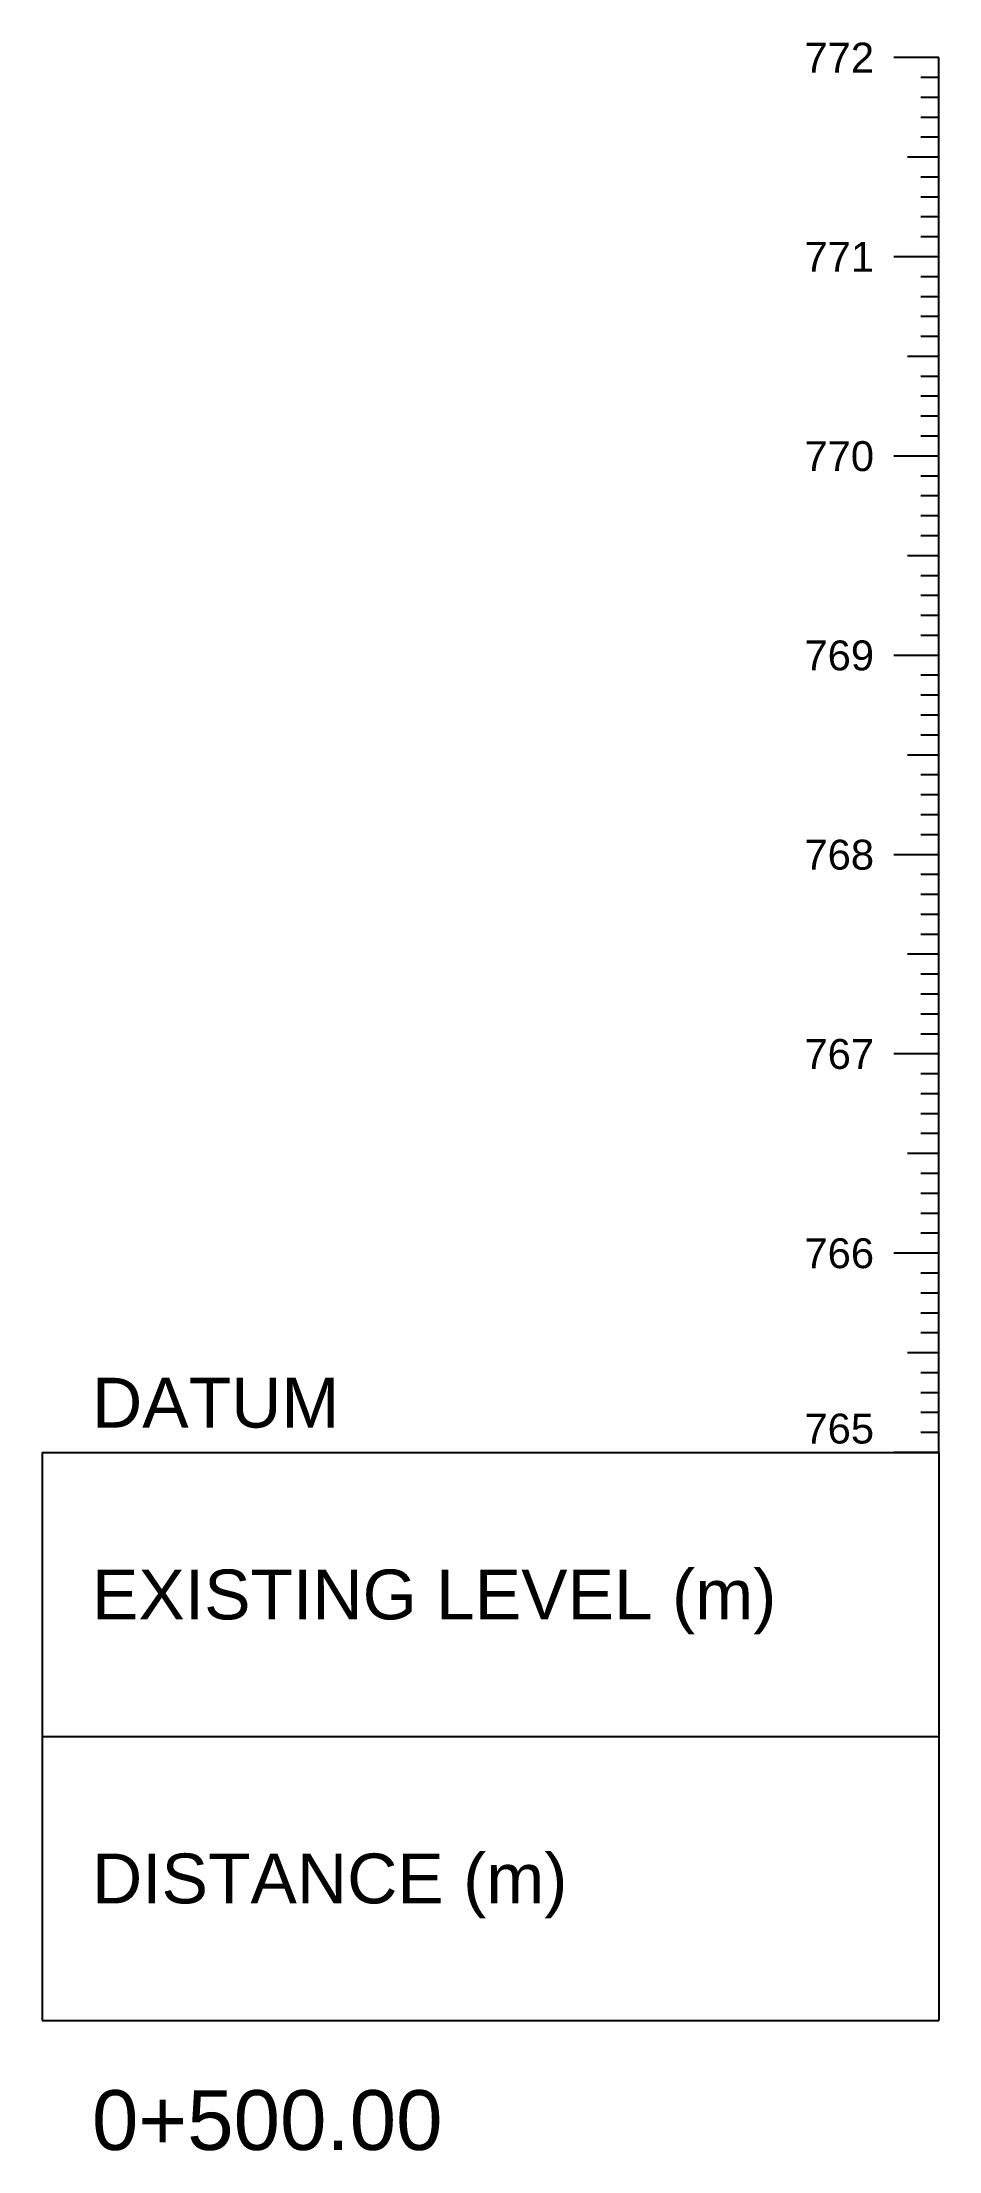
# Model space of a CAD drawing. Header units: millimetres. Extents: x 505 to 14020, y 627 to 6964.
# Drawn here: x 8548.6 to 8593.6, y 5775.3 to 5881.1 of the extents above; entities that cross this region are included whole.
import ezdxf
from ezdxf.enums import TextEntityAlignment as Align

# ---------------------------------------------------------------- set-up
doc = ezdxf.new("R2010")
doc.units = ezdxf.units.MM
doc.layers.add('CS_Drawing', color=7, linetype='Continuous')
doc.styles.get("Standard").update_dxf_attribs({"font": 'arial.ttf'})

msp = doc.modelspace()

# ---------------------------------------------------------------- texts
at = {"layer": 'CS_Drawing'}
for s, p in [('772', (8590.312, 5880.36)), ('771', (8590.312, 5870.36)), ('770', (8590.312, 5860.36)), ('769', (8590.312, 5850.36)), ('768', (8590.312, 5840.36)), ('767', (8590.312, 5830.36)), ('766', (8590.312, 5820.36))]:
    msp.add_text(s, height=1.5, dxfattribs=at).set_placement(p, align=Align.MIDDLE_RIGHT)
for s, height, p in [('DATUM', 2.5, (8551.062, 5812.86)), ('EXISTING LEVEL (m)', 2.5, (8551.062, 5803.235)), ('DISTANCE (m)', 2.5, (8551.062, 5788.985)), ('0+500.00', 3, (8551.062, 5776.86))]:
    msp.add_text(s, height=height, dxfattribs=at).set_placement(p, align=Align.MIDDLE_LEFT)
msp.add_text('765', height=1.5, dxfattribs=at).set_placement((8590.312, 5810.81), align=Align.RIGHT)

# ---------------------------------------------------------------- linework, layer by layer
at = {"layer": 'CS_Drawing'}
for p, q in [((8593.562, 5880.36), (8591.312, 5880.36)), ((8593.562, 5880.36), (8591.987, 5880.36)), ((8593.562, 5880.36), (8592.662, 5880.36)), ((8593.562, 5810.36), (8593.562, 5880.36)), ((8593.562, 5879.36), (8592.662, 5879.36)), ((8593.562, 5878.36), (8592.662, 5878.36)), ((8593.562, 5877.36), (8592.662, 5877.36)), ((8593.562, 5876.36), (8592.662, 5876.36)), ((8593.562, 5875.36), (8591.987, 5875.36)), ((8593.562, 5875.36), (8592.662, 5875.36)), ((8593.562, 5874.36), (8592.662, 5874.36)), ((8593.562, 5873.36), (8592.662, 5873.36)), ((8593.562, 5872.36), (8592.662, 5872.36)), ((8593.562, 5871.36), (8592.662, 5871.36)), ((8593.562, 5870.36), (8591.312, 5870.36)), ((8593.562, 5870.36), (8591.987, 5870.36)), ((8593.562, 5870.36), (8592.662, 5870.36)), ((8593.562, 5869.36), (8592.662, 5869.36)), ((8593.562, 5868.36), (8592.662, 5868.36)), ((8593.562, 5867.36), (8592.662, 5867.36)), ((8593.562, 5865.36), (8591.987, 5865.36)), ((8593.562, 5866.36), (8592.662, 5866.36)), ((8593.562, 5865.36), (8592.662, 5865.36)), ((8593.562, 5864.36), (8592.662, 5864.36)), ((8593.562, 5863.36), (8592.662, 5863.36)), ((8593.562, 5862.36), (8592.662, 5862.36)), ((8593.562, 5861.36), (8592.662, 5861.36)), ((8593.562, 5860.36), (8591.312, 5860.36)), ((8593.562, 5860.36), (8591.987, 5860.36)), ((8593.562, 5860.36), (8592.662, 5860.36)), ((8593.562, 5859.36), (8592.662, 5859.36)), ((8593.562, 5858.36), (8592.662, 5858.36)), ((8593.562, 5857.36), (8592.662, 5857.36)), ((8593.562, 5856.36), (8592.662, 5856.36)), ((8593.562, 5855.36), (8591.987, 5855.36)), ((8593.562, 5855.36), (8592.662, 5855.36)), ((8593.562, 5854.36), (8592.662, 5854.36)), ((8593.562, 5853.36), (8592.662, 5853.36)), ((8593.562, 5852.36), (8592.662, 5852.36)), ((8593.562, 5851.36), (8592.662, 5851.36)), ((8593.562, 5850.36), (8591.312, 5850.36)), ((8593.562, 5850.36), (8591.987, 5850.36)), ((8593.562, 5850.36), (8592.662, 5850.36)), ((8593.562, 5849.36), (8592.662, 5849.36)), ((8593.562, 5848.36), (8592.662, 5848.36)), ((8593.562, 5847.36), (8592.662, 5847.36)), ((8593.562, 5846.36), (8592.662, 5846.36)), ((8593.562, 5845.36), (8591.987, 5845.36)), ((8593.562, 5845.36), (8592.662, 5845.36)), ((8593.562, 5844.36), (8592.662, 5844.36)), ((8593.562, 5843.36), (8592.662, 5843.36)), ((8593.562, 5842.36), (8592.662, 5842.36)), ((8593.562, 5841.36), (8592.662, 5841.36)), ((8593.562, 5840.36), (8591.312, 5840.36)), ((8593.562, 5840.36), (8591.987, 5840.36)), ((8593.562, 5840.36), (8592.662, 5840.36)), ((8593.562, 5839.36), (8592.662, 5839.36)), ((8593.562, 5838.36), (8592.662, 5838.36)), ((8593.562, 5837.36), (8592.662, 5837.36)), ((8593.562, 5836.36), (8592.662, 5836.36)), ((8593.562, 5835.36), (8591.987, 5835.36)), ((8593.562, 5835.36), (8592.662, 5835.36)), ((8593.562, 5834.36), (8592.662, 5834.36)), ((8593.562, 5833.36), (8592.662, 5833.36)), ((8593.562, 5832.36), (8592.662, 5832.36)), ((8593.562, 5831.36), (8592.662, 5831.36)), ((8593.562, 5830.36), (8591.312, 5830.36)), ((8593.562, 5830.36), (8591.987, 5830.36)), ((8593.562, 5830.36), (8592.662, 5830.36)), ((8593.562, 5829.36), (8592.662, 5829.36)), ((8593.562, 5828.36), (8592.662, 5828.36)), ((8593.562, 5827.36), (8592.662, 5827.36)), ((8593.562, 5826.36), (8592.662, 5826.36)), ((8593.562, 5825.36), (8591.987, 5825.36)), ((8593.562, 5825.36), (8592.662, 5825.36)), ((8593.562, 5824.36), (8592.662, 5824.36)), ((8593.562, 5823.36), (8592.662, 5823.36)), ((8593.562, 5822.36), (8592.662, 5822.36)), ((8593.562, 5821.36), (8592.662, 5821.36)), ((8593.562, 5820.36), (8591.312, 5820.36)), ((8593.562, 5820.36), (8591.987, 5820.36)), ((8593.562, 5820.36), (8592.662, 5820.36)), ((8593.562, 5819.36), (8592.662, 5819.36)), ((8593.562, 5818.36), (8592.662, 5818.36)), ((8593.562, 5817.36), (8592.662, 5817.36)), ((8593.562, 5816.36), (8592.662, 5816.36)), ((8593.562, 5815.36), (8591.987, 5815.36)), ((8593.562, 5815.36), (8592.662, 5815.36)), ((8593.562, 5814.36), (8592.662, 5814.36)), ((8593.562, 5813.36), (8592.662, 5813.36)), ((8593.562, 5812.36), (8592.662, 5812.36)), ((8593.562, 5811.36), (8592.662, 5811.36)), ((8548.562, 5810.36), (8593.562, 5810.36)), ((8548.562, 5810.36), (8548.562, 5781.86)), ((8593.562, 5810.36), (8591.312, 5810.36)), ((8593.562, 5810.36), (8591.987, 5810.36)), ((8593.562, 5810.36), (8592.662, 5810.36)), ((8593.562, 5810.36), (8593.562, 5781.86)), ((8548.562, 5796.11), (8593.562, 5796.11)), ((8548.562, 5781.86), (8593.562, 5781.86))]:
    msp.add_line(p, q, dxfattribs=at)

msp.set_redraw_order([(e.dxf.handle, doc.entitydb.next_handle()) for e in msp.query("TEXT MTEXT ATTDEF DIMENSION ARC_DIMENSION")])  # texts and dimensions are drawn at this point

doc.saveas('drawing.dxf')
